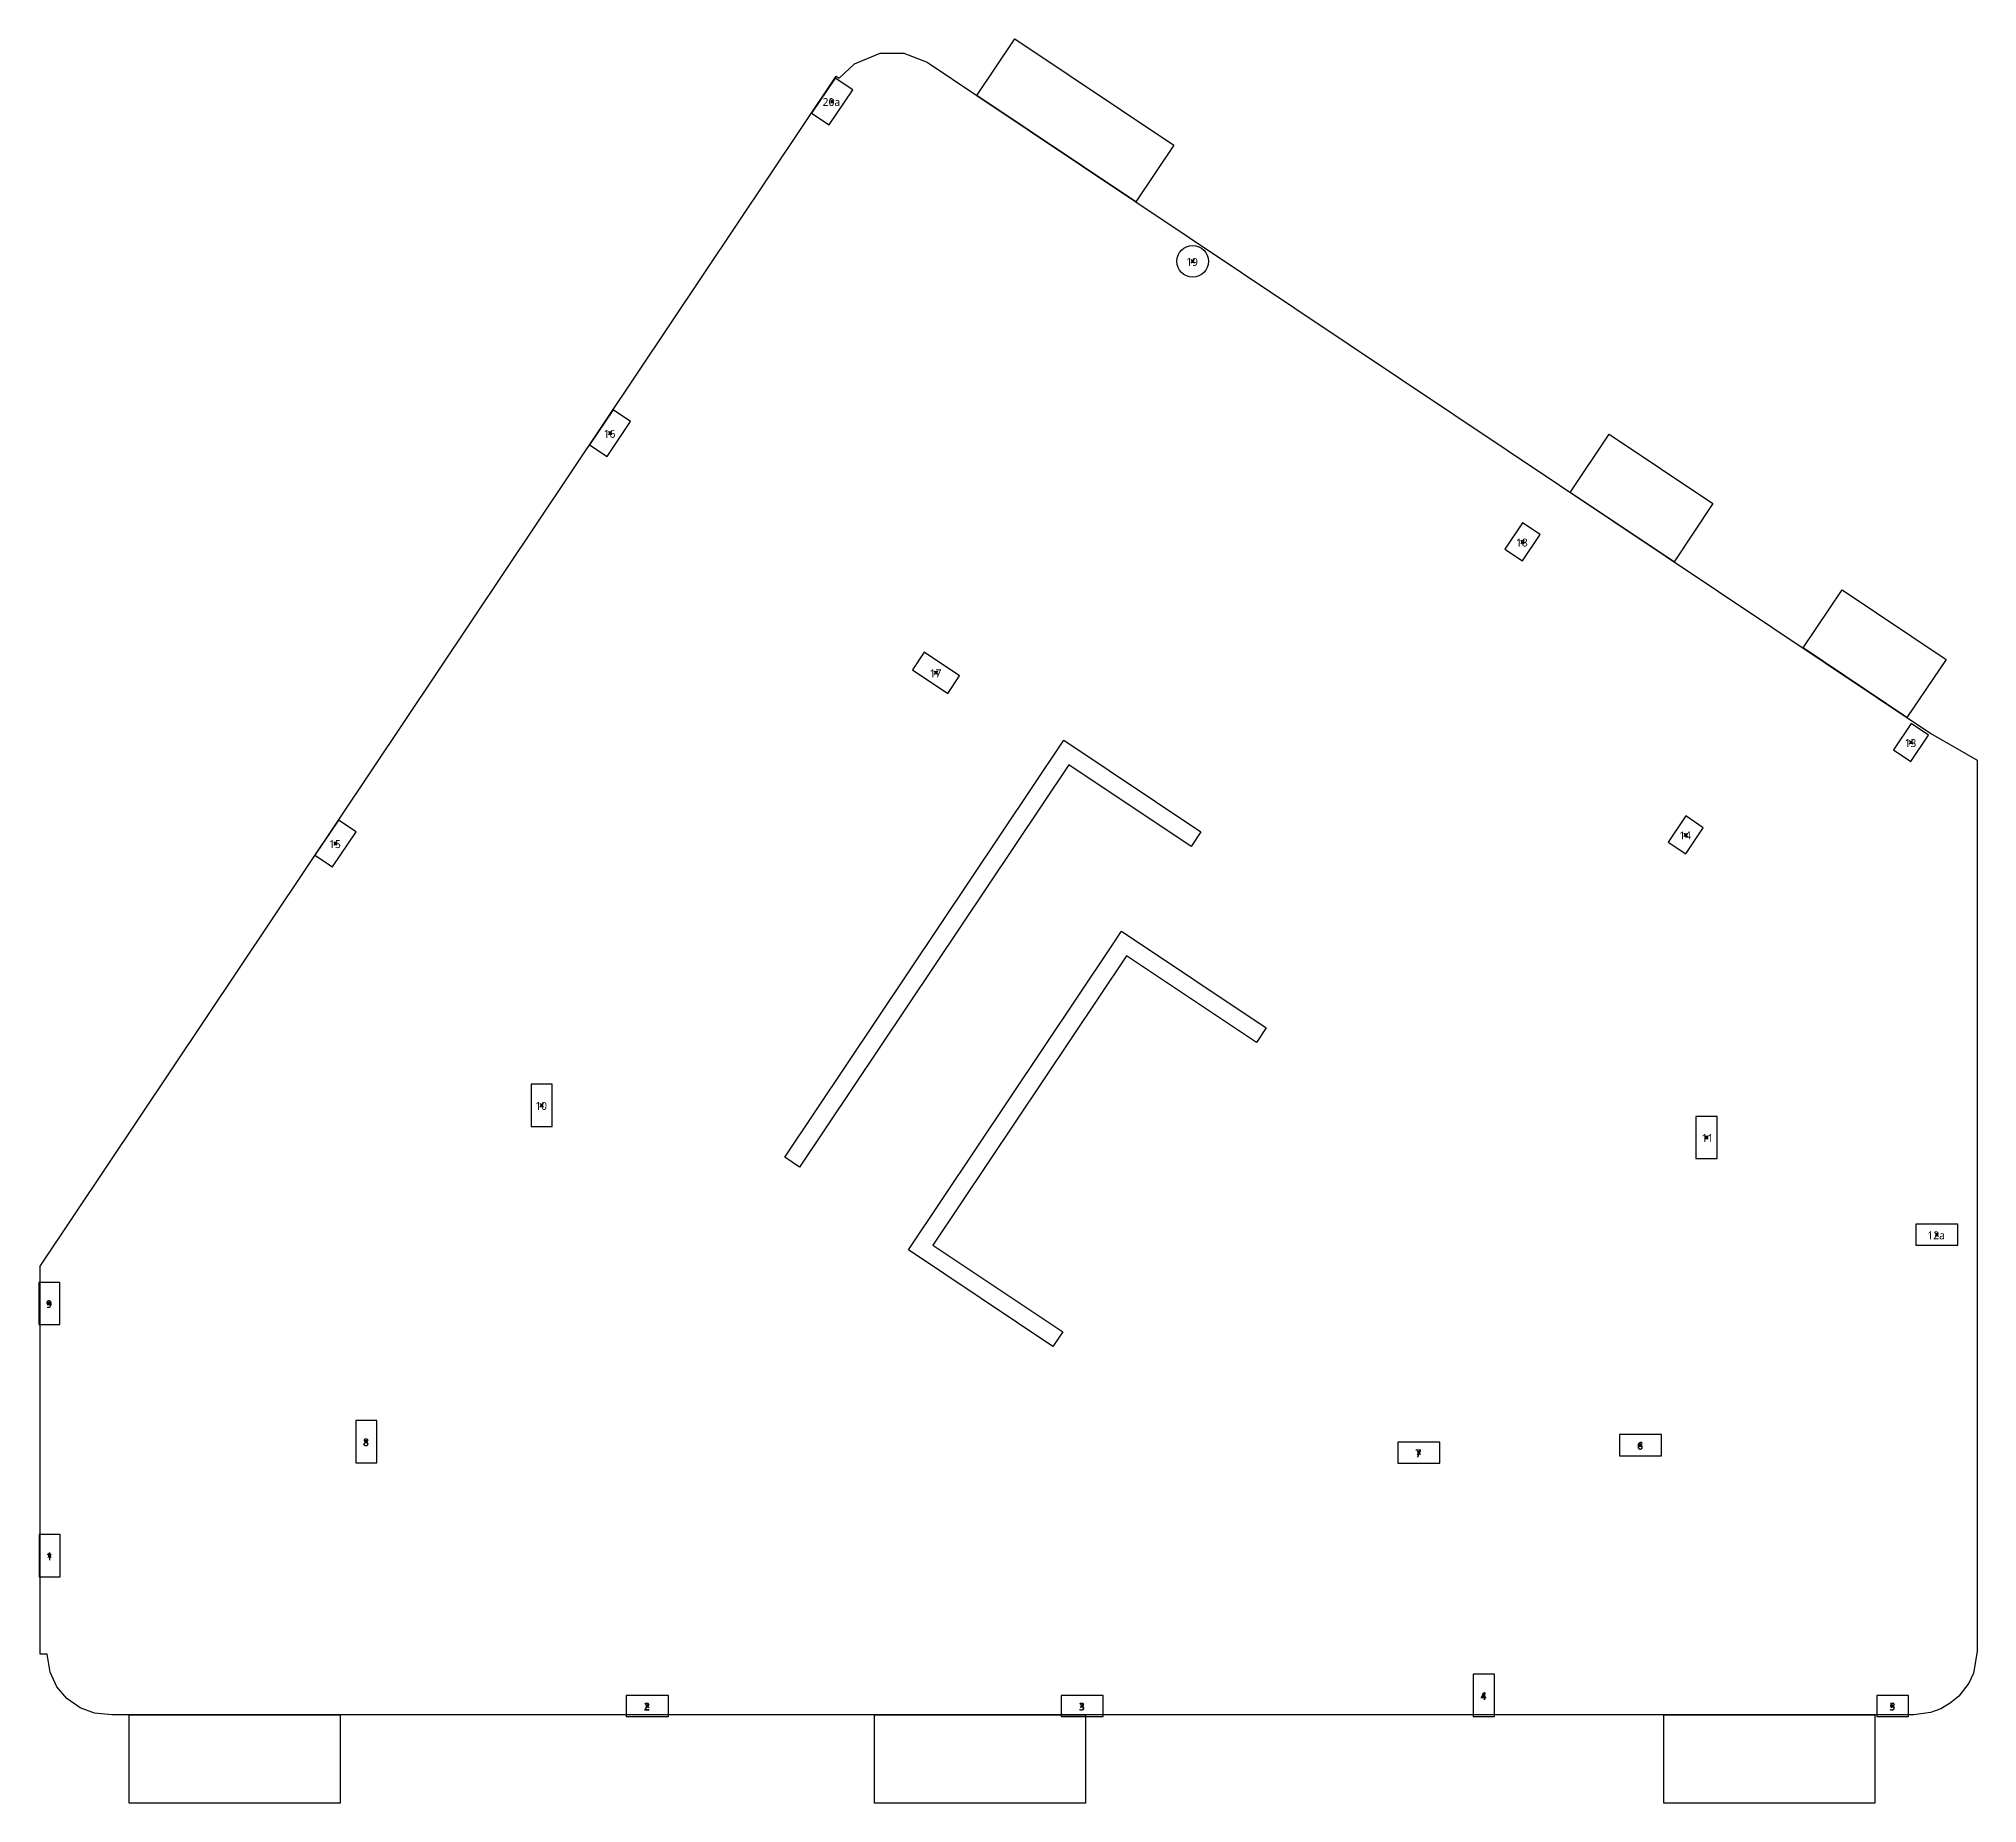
# Model space of a CAD drawing. Header units: feet. Extents: x 12833 to 16284, y 7481 to 23375.
# Drawn here: x 15173 to 16275, y 13437 to 14440 of the extents above; entities that cross this region are included whole.
import ezdxf

# ---------------------------------------------------------------- set-up
doc = ezdxf.new("R2010")
doc.units = ezdxf.units.FT
doc.header["$MEASUREMENT"] = 0
doc.header["$PDMODE"] = 99
for name, color, linetype in [('BOUNDARY', 4, 'Continuous'), ('COLS', 92, 'Continuous'), ('POINT', 2, 'Continuous'), ('WALL', 160, 'Continuous')]:
    doc.layers.add(name, color=color, linetype=linetype)
doc.layers.add('COLUMN NUMBER', color=7, linetype='Continuous', lineweight=9)
doc.styles.add('Segoe UI_B', font='segoeuib.ttf', dxfattribs={"height": 0.375})

msp = doc.modelspace()

# ---------------------------------------------------------------- texts
at = {"layer": 'COLUMN NUMBER', "char_height": 4.5, "attachment_point": 1, "style": 'Segoe UI_B'}
for s, insert, width in [('20a', (15618.3, 14406.7), 12.877), ('19', (15825, 14315.8), 8.787), ('16', (15493.8, 14218), 8.787), ('18', (16012.5, 14156.2), 8.787), ('17', (15679.1, 14081.8), 8.787), ('13', (16233.4, 14042.2), 8.787), ('14', (16105.3, 13989.6), 8.787), ('15', (15337.7, 13984.7), 8.787), ('10', (15454.9, 13835.8), 8.787), ('11', (16118, 13817.5), 8.787), ('12a', (16246.4, 13762.2), 12.877), ('\\fSegoe UI|b1|i0|c0|p34|;9', (15176.8, 13723.1), 4.393), ('\\fSegoe UI|b1|i0|c0|p34|;8', (15357, 13644.5), 4.393), ('\\fSegoe UI|b1|i0|c0|p34|;7', (15955.4, 13638.2), 4.393), ('\\fSegoe UI|b1|i0|c0|p34|;6', (16081.4, 13642.5), 4.393), ('\\fSegoe UI|b1|i0|c0|p34|;1', (15176.9, 13579.7), 4.393), ('\\fSegoe UI|b1|i0|c0|p34|;2', (15516.7, 13494.2), 4.393), ('\\fSegoe UI|b1|i0|c0|p34|;3', (15764, 13494.2), 4.393), ('\\fSegoe UI|b1|i0|c0|p34|;3', (15764, 13494.2), 4.393), ('\\fSegoe UI|b1|i0|c0|p34|;4', (15992.3, 13500.2), 4.393), ('\\fSegoe UI|b1|i0|c0|p34|;5', (16224.8, 13494.2), 4.393)]:
    msp.add_mtext(s, dxfattribs=dict(at, insert=insert, width=width))

# ---------------------------------------------------------------- linework, layer by layer
at = {"layer": 'BOUNDARY'}
for points in [[(15727.5, 14440.5), (15817.9, 14380), (15796.3, 14347.8), (15705.9, 14408.2)], [(15214.2, 13487.3), (15204.3, 13488.2), (15196.2, 13491.2), (15188.6, 13496.5), (15183, 13503.1), (15179.1, 13511.6), (15177.5, 13521.8), (15177.5, 13521.8), (15173.4, 13521.8), (15173.4, 13742.4), (15626.1, 14419.2), (15627.8, 14418), (15636.5, 14426.3), (15651, 14432.3), (15664.4, 14432.3), (15677.7, 14427.1), (15705.9, 14408.2), (16248.3, 14045.4), (16274.7, 14030.1), (16274.7, 13524.6), (16274.7, 13523.3), (16272.6, 13511), (16269.9, 13505.3), (16264.2, 13497.9), (16259.4, 13493.9), (16254, 13490.7), (16248.1, 13488.6), (16238.7, 13487.3)], [(16065.4, 14215.6), (16124.5, 14176.1), (16102.4, 14143), (16043.3, 14182.5)], [(16197.9, 14127.1), (16257, 14087.5), (16234.8, 14054.4), (16175.7, 14094)], [(15224, 13487.3), (15344, 13487.3), (15344, 13437), (15224, 13437)], [(15647.8, 13487.3), (15767.8, 13487.3), (15767.8, 13437), (15647.8, 13437)], [(16096.5, 13487.3), (16216.5, 13487.3), (16216.5, 13437), (16096.5, 13437)]]:
    msp.add_lwpolyline(points, close=True, dxfattribs=at)
at = {"layer": 'COLS'}
for points in [[(15635.4, 14411.5), (15625.4, 14418.1), (15612, 14398.2), (15622, 14391.5)], [(15509.1, 14222.8), (15499.2, 14229.5), (15485.8, 14209.5), (15495.8, 14202.8)], [(16016.2, 14143.5), (16026.2, 14158.5), (16016.2, 14165.2), (16006.2, 14150.2)], [(15689.4, 14068.2), (15696.1, 14078.2), (15676.1, 14091.6), (15669.4, 14081.6)], [(16237.1, 14051.1), (16227.1, 14036.1), (16237, 14029.5), (16247, 14044.4)], [(16109, 13976.9), (16119, 13991.8), (16109.1, 13998.5), (16099, 13983.5)], [(15353.1, 13989.4), (15343.1, 13996.1), (15329.7, 13976.2), (15339.7, 13969.5)], [(15464.6, 13845.9), (15452.6, 13845.9), (15452.6, 13821.9), (15464.6, 13821.9)], [(16114.8, 13803.6), (16126.8, 13803.6), (16126.8, 13827.6), (16114.8, 13827.6)], [(16239.8, 13766.3), (16239.8, 13754.3), (16263.8, 13754.3), (16263.8, 13766.3)], [(15184.7, 13733.2), (15172.7, 13733.2), (15172.7, 13709.2), (15184.7, 13709.2)], [(15352.9, 13630.6), (15364.9, 13630.6), (15364.9, 13654.6), (15352.9, 13654.6)], [(16071.3, 13646.6), (16071.3, 13634.6), (16095.3, 13634.6), (16095.3, 13646.6)], [(15945.3, 13642.3), (15945.3, 13630.3), (15969.3, 13630.3), (15969.3, 13642.3)], [(15184.8, 13589.8), (15172.8, 13589.8), (15172.8, 13565.8), (15184.8, 13565.8)], [(16000.2, 13510.3), (15988.2, 13510.3), (15988.2, 13486.3), (16000.2, 13486.3)], [(15530.6, 13486.3), (15530.6, 13498.3), (15506.6, 13498.3), (15506.6, 13486.3)], [(15753.9, 13498.3), (15753.9, 13486.3), (15777.9, 13486.3), (15777.9, 13498.3)], [(16217.7, 13486.3), (16235.7, 13486.3), (16235.7, 13498.3), (16217.7, 13498.3)]]:
    msp.add_lwpolyline(points, close=True, dxfattribs=at)
msp.add_circle((15828.7, 14313.9), 9, dxfattribs=at)
at = {"layer": 'POINT'}
for p in [(15623.7, 14404.8), (15828.7, 14313.9), (15497.5, 14216.2), (16016.2, 14154.3), (15682.8, 14079.9), (16237.1, 14040.3), (16109, 13987.7), (15341.4, 13982.8), (15458.6, 13833.9), (16120.8, 13815.6), (16251.8, 13760.3), (15178.7, 13721.2), (15358.9, 13642.6), (15957.3, 13636.3), (16083.3, 13640.6), (15178.8, 13577.8), (15518.6, 13492.3), (15765.9, 13492.3), (15994.2, 13498.3), (16226.7, 13492.3)]:
    msp.add_point(p, dxfattribs=at)
at = {"layer": 'WALL'}
for points in [[(15605.2, 13798.8), (15596.9, 13804.4), (15755.5, 14041.5), (15833.4, 13989.4), (15827.8, 13981.1), (15758.2, 14027.6)], [(15754.8, 13705.1), (15749.2, 13696.8), (15667.1, 13751.7), (15782.8, 13924.6), (15788.3, 13932.9), (15870.4, 13878), (15864.9, 13869.6), (15791.1, 13919), (15681, 13754.4)]]:
    msp.add_lwpolyline(points, close=True, dxfattribs=at)

msp.set_redraw_order([(e.dxf.handle, doc.entitydb.next_handle()) for e in msp.query("TEXT MTEXT ATTDEF DIMENSION ARC_DIMENSION")])  # texts and dimensions are drawn at this point

doc.saveas('drawing.dxf')
